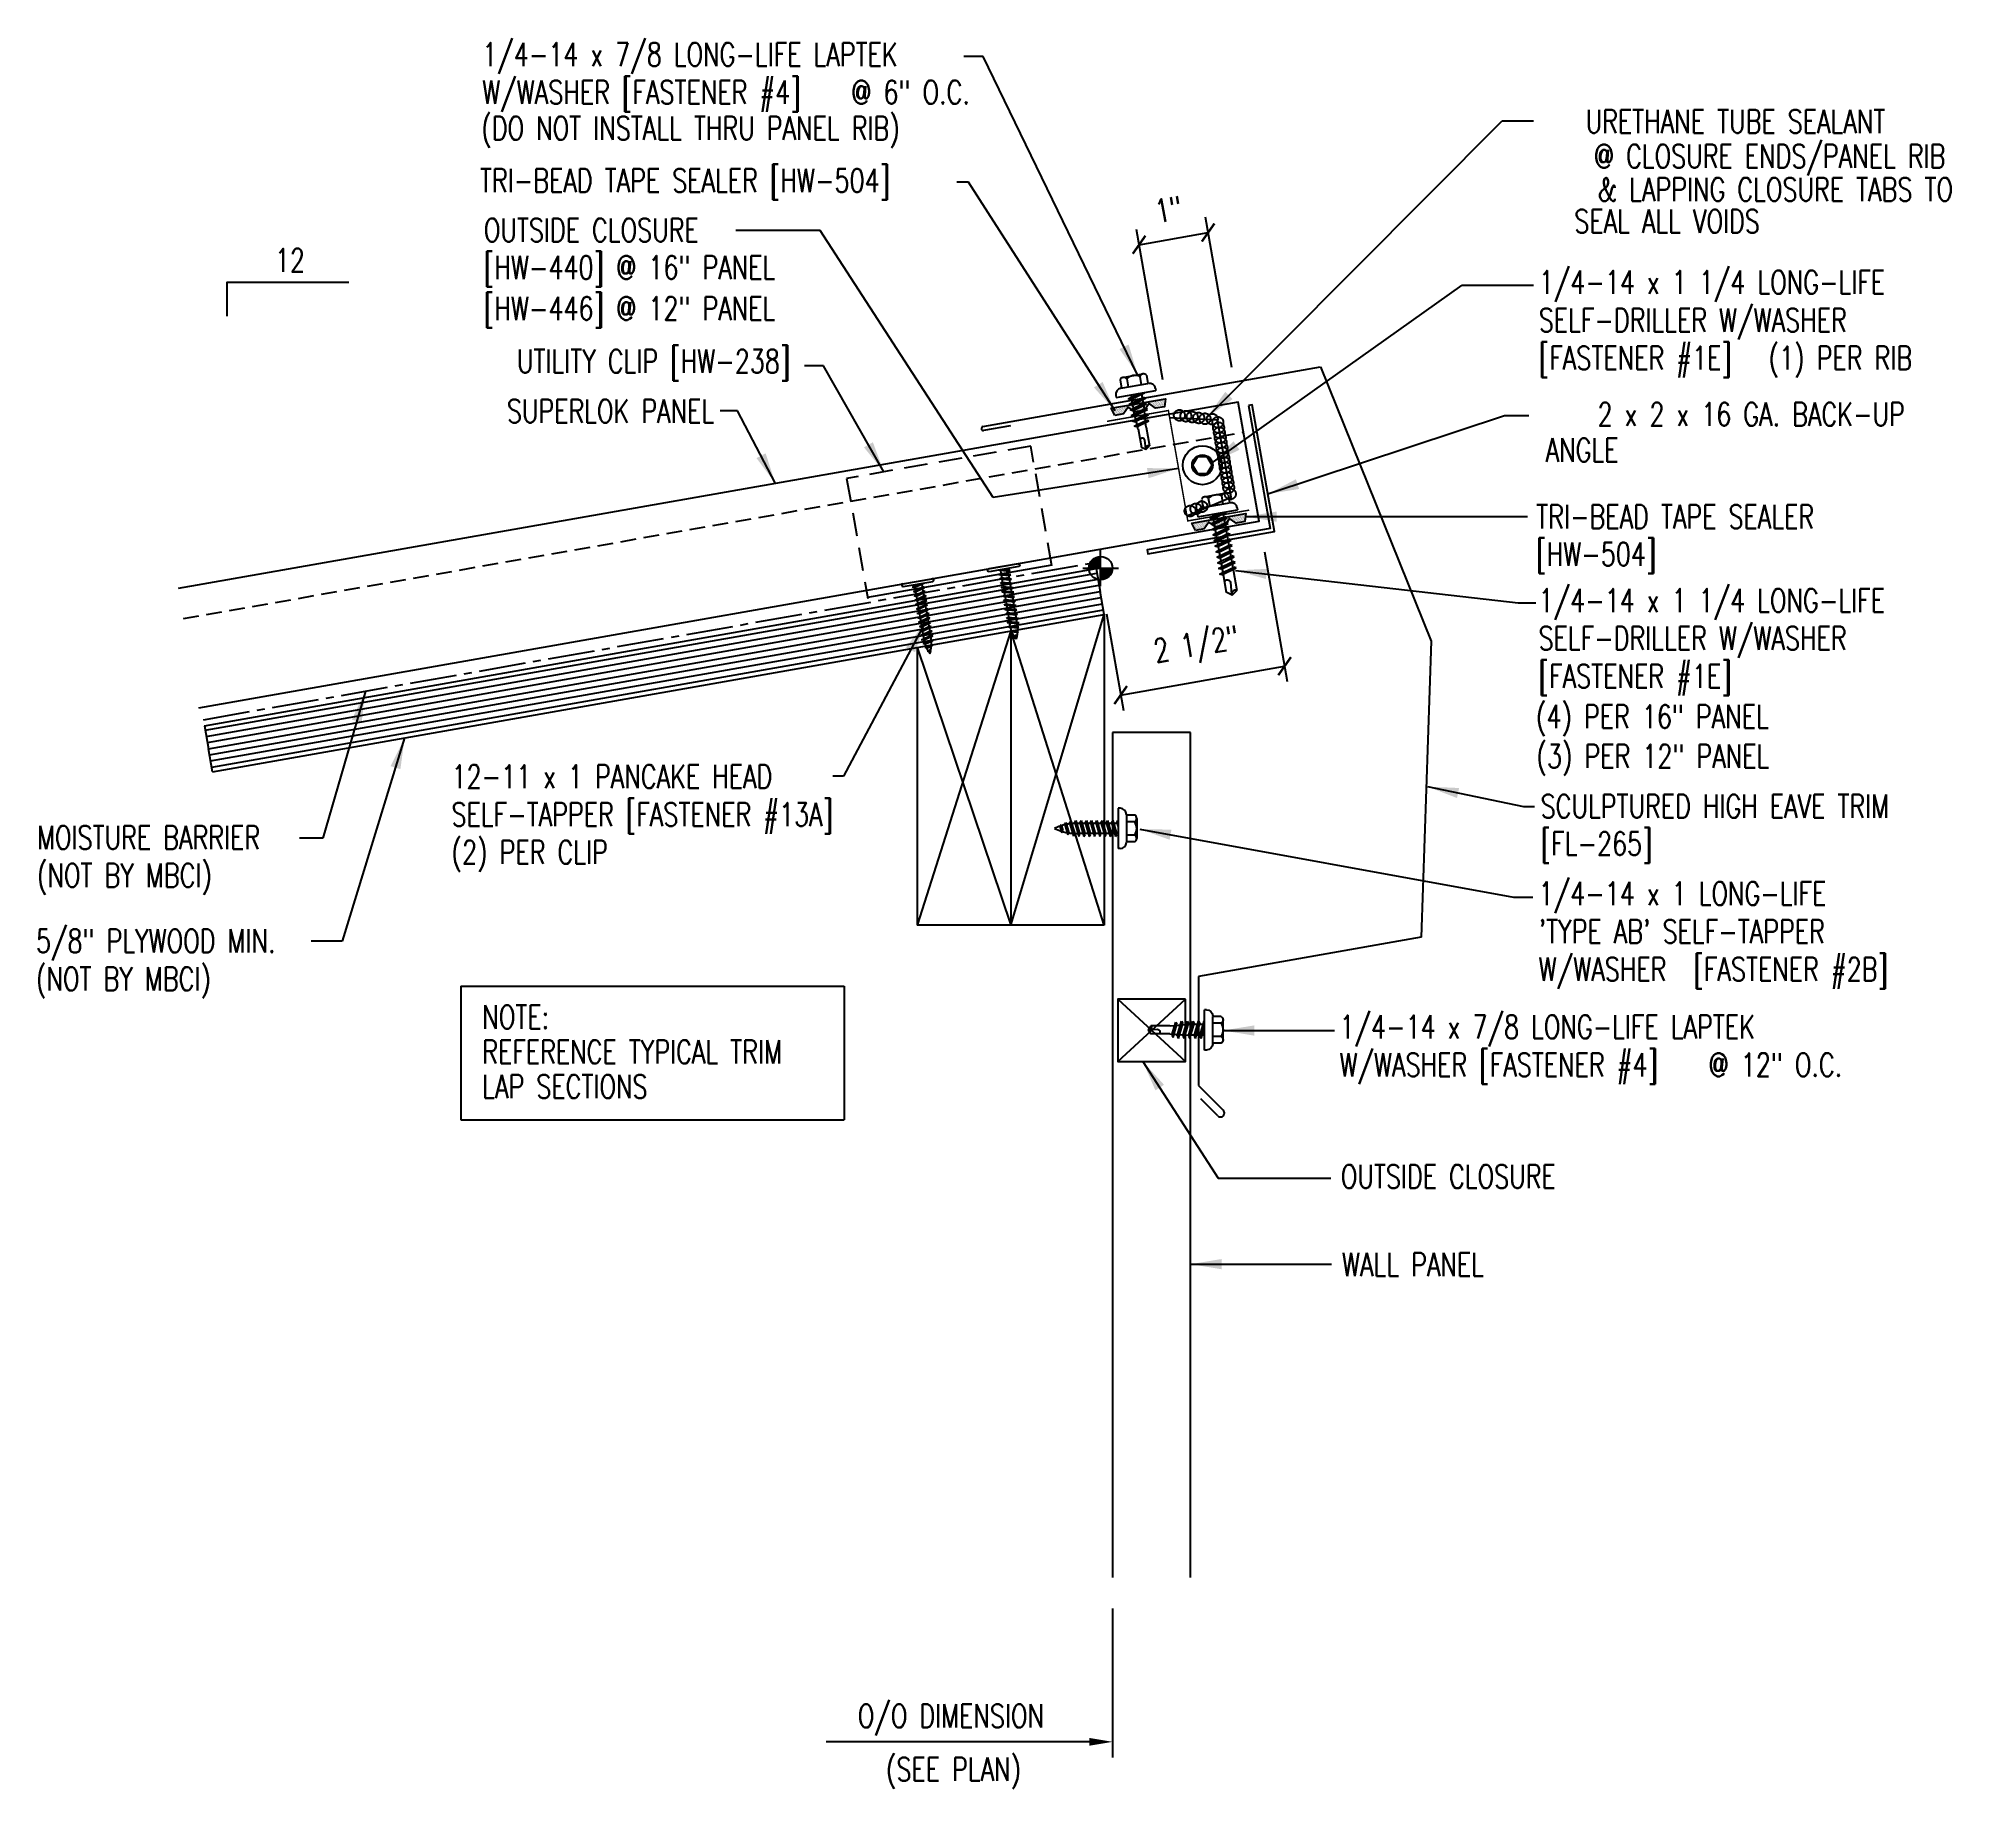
# Model space of a CAD drawing. Header units: inches. Extents: x 6.8 to 37.5, y 5.8 to 33.9.
import ezdxf
from ezdxf.enums import TextEntityAlignment as Align

# ---------------------------------------------------------------- set-up
doc = ezdxf.new("R2010")
doc.units = ezdxf.units.IN
doc.header["$MEASUREMENT"] = 0
doc.linetypes.add('CENTER2', pattern=[1.125, 0.75, -0.125, 0.125, -0.125])
doc.linetypes.add('HIDDEN2', pattern=[0.1875, 0.125, -0.0625])
for name, color, linetype in [('BARRIER', 253, 'CENTER2'), ('clip', 5, 'Continuous'), ('CLO', 3, 'Continuous'), ('DIM', 2, 'Continuous'), ('FASTENER', 9, 'Continuous'), ('MARK', 1, 'Continuous'), ('PANEL', 11, 'Continuous'), ('SEALANT', 253, 'CENTER2'), ('SECTION', 11, 'Continuous'), ('STLA', 10, 'Continuous'), ('TAPE', 8, 'Continuous'), ('TEXT', 2, 'Continuous'), ('TRIM', 6, 'Continuous'), ('WOOD', 3, 'Continuous')]:
    doc.layers.add(name, color=color, linetype=linetype)
doc.styles.add('TEXT', font='SIMPLEX', dxfattribs={"width": 0.75, "height": 6})
doc.styles.add('TEXT1', font='ROMANS.shx', dxfattribs={"width": 0.75, "height": 0.375})
doc.dimstyles.new('DETAIL', dxfattribs={"dimscale": 4, "dimtxt": 0.375, "dimasz": 0.0625, "dimexe": 0.0625, "dimexo": 0.125, "dimgap": 0.0625, "dimtad": 1, "dimdec": 4, "dimzin": 3, "dimdsep": 46, "dimlunit": 4, "dimtxsty": 'TEXT1', "dimblk": 'ARCHTICK', "dimcen": 0.0625, "dimclrd": 7, "dimclre": 7, "dimclrt": 2, "dimadec": 0, "dimazin": 0, "dimtfac": 0.59375, "dimtdec": 4, "dimtmove": 0, "dimatfit": 3, "dimfxl": 0, "dimfrac": 2, "dimtolj": 1, "dimtzin": 3, "dimarcsym": 0})
doc.dimstyles.new('DETAIL$7', dxfattribs={"dimscale": 4, "dimtxt": 6, "dimasz": 0.125, "dimexe": 0.0625, "dimexo": 0.125, "dimgap": 0.0625, "dimtad": 1, "dimdec": 5, "dimzin": 3, "dimdsep": 46, "dimlunit": 4, "dimtxsty": 'TEXT', "dimblk": 'ARCHTICK', "dimcen": 0.0625, "dimclrd": 7, "dimclre": 7, "dimclrt": 2, "dimadec": 0, "dimazin": 0, "dimtfac": 0.666667, "dimtdec": 5, "dimtmove": 0, "dimatfit": 3, "dimfxl": 0, "dimfrac": 2, "dimtolj": 1, "dimtzin": 3, "dimarcsym": 0})

msp = doc.modelspace()

# ---------------------------------------------------------------- texts
at = {"layer": 'TEXT', "style": 'TEXT1', "width": 0.75}
for s, p in [('(DO NOT INSTALL THRU PANEL RIB)', (13.9348, 32.24358)), ('TRI-BEAD TAPE SEALER [HW-504]', (13.91283, 31.40567)), ('OUTSIDE CLOSURE', (13.97554, 30.61024)), ('[HW-440] @ 16" PANEL', (13.97554, 30.01024)), ('[HW-446] @ 12" PANEL', (13.97554, 29.3532)), ('(4) PER 16" PANEL', (30.85681, 22.80422)), ('(3) PER 12" PANEL', (30.86484, 22.16951)), ('SCULPTURED HIGH EAVE TRIM', (30.93258, 21.36584)), ('MOISTURE BARRIER', (6.80522, 20.86461)), ('[FL-265]', (30.93258, 20.76584)), ('(NOT BY MBCI)', (6.80522, 20.25747)), ('5/8" PLYWOOD MIN.', (6.78909, 19.20439)), ('(NOT BY MBCI)', (6.78909, 18.59725)), ('OUTSIDE CLOSURE', (27.72673, 15.42626)), ('WALL PANEL', (27.74513, 14.01209)), ('O/O DIMENSION', (19.9747, 6.77165)), ('(SEE PLAN)', (20.42709, 5.91561))]:
    msp.add_text(s, height=0.375, dxfattribs=at).set_placement(p)
for s, p in [('URETHANE TUBE SEALANT', (36.46358, 32.35278)), ('@ CLOSURE ENDS/PANEL RIB', (37.42656, 31.79656)), ('& LAPPING CLOSURE TABS TO', (37.54836, 31.26224)), ('SEAL ALL VOIDS', (34.45023, 30.7504)), ('UTILITY CLIP [HW-238]', (18.89377, 28.50436)), ('SUPERLOK PANEL', (17.67193, 27.70635)), ('2 x 2 x 16 GA. BACK-UP', (36.77546, 27.65443)), ('ANGLE', (32.18166, 27.0813))]:
    msp.add_text(s, height=0.375, dxfattribs=at).set_placement(p, align=Align.RIGHT)

# ---------------------------------------------------------------- blocks, each defined once
blk = doc.blocks.new('MB_DW4')
at = {"layer": 'FASTENER'}
for p, q in [((-0.163, 0.337), (0.159, 0.337)), ((-0.326, 0.071), (-0.326, 0.037)), ((-0.326, 0.037), (0.322, 0.037)), ((-0.226, 0.171), (0.214, 0.171)), ((-0.217, 0.305), (-0.217, 0.171)), ((-0.141, -0.014), (0.037, 0.037)), ((-0.108, 0.305), (-0.108, 0.171)), ((-0.105, -0.034), (0.137, 0.035)), ((-0.088, 0.037), (-0.088, 0.001)), ((-0.088, 0.037), (0.085, 0.037)), ((0.085, 0.037), (0.134, 0.037)), ((0.085, 0.02), (0.085, -0.041)), ((0.105, 0.305), (0.105, 0.171)), ((0.137, 0.035), (0.134, 0.037)), ((0.214, 0.305), (0.214, 0.171)), ((0.322, 0.071), (0.322, 0.037)), ((-0.105, -0.034), (-0.141, -0.014)), ((-0.141, -0.105), (0.102, -0.036)), ((-0.105, -0.125), (-0.141, -0.105)), ((-0.141, -0.196), (0.102, -0.127)), ((-0.105, -0.216), (-0.141, -0.196)), ((-0.141, -0.287), (0.102, -0.217)), ((-0.105, -0.307), (-0.141, -0.287)), ((-0.105, -0.125), (0.137, -0.056)), ((-0.105, -0.216), (0.137, -0.147)), ((-0.105, -0.307), (0.137, -0.238)), ((-0.088, -0.029), (-0.088, -0.09)), ((-0.088, -0.12), (-0.088, -0.181)), ((-0.084, -0.27), (-0.088, -0.211)), ((-0.078, -0.36), (-0.082, -0.3)), ((0.077, -0.315), (0.082, -0.253)), ((0.084, -0.223), (0.085, -0.211)), ((0.085, -0.071), (0.085, -0.131)), ((0.085, -0.162), (0.085, -0.211)), ((0.137, -0.056), (0.102, -0.036)), ((0.137, -0.147), (0.102, -0.127)), ((0.137, -0.238), (0.102, -0.217)), ((-0.141, -0.378), (0.102, -0.308)), ((-0.105, -0.398), (-0.141, -0.378)), ((-0.122, -0.463), (0.089, -0.403)), ((-0.086, -0.483), (-0.122, -0.463)), ((-0.105, -0.398), (0.137, -0.328)), ((-0.086, -0.483), (0.124, -0.423)), ((-0.071, -0.449), (-0.075, -0.389)), ((-0.066, -0.516), (-0.069, -0.478)), ((-0.066, -0.516), (-0.066, -0.82)), ((0.063, -0.515), (0.068, -0.439)), ((0.063, -0.516), (0.063, -0.82)), ((0.071, -0.408), (0.075, -0.346)), ((0.124, -0.423), (0.089, -0.403)), ((0.137, -0.328), (0.102, -0.308)), ((-0.002, -0.866), (-0.066, -0.82)), ((-0.003, -0.854), (0.009, -0.714)), ((-0.002, -0.866), (0.063, -0.82))]:
    blk.add_line(p, q, dxfattribs=at)
for centre, radius, start, end in [((-0.163, 0.274), 0.0628, 29.8754, 150.1246), ((-0.002, 0.141), 0.196, 56.9974, 123.0026), ((0.159, 0.274), 0.0628, 29.8754, 150.1246), ((-0.226, 0.071), 0.1, 90, 180), ((0.222, 0.071), 0.1, 0, 90), ((0.073, -0.516), 0.01, 175.9484, 180), ((-0.036, -0.723), 0.0461, 11.1445, 130.906), ((0.039, -0.855), 0.0422, 55.4585, 194.8454)]:
    blk.add_arc(centre, radius, start, end, dxfattribs=at)
blk = doc.blocks.new('*X2')
at = {"color": 0}
for p, q in [((-0.434, 0.135), (-0.434, 0.135)), ((-0.434, 0.123), (-0.434, 0.123)), ((-0.422, 0.141), (-0.422, 0.141)), ((-0.422, 0.129), (-0.422, 0.129)), ((-0.422, 0.117), (-0.422, 0.117)), ((-0.422, 0.105), (-0.422, 0.105)), ((-0.422, 0.094), (-0.422, 0.094)), ((-0.422, 0.082), (-0.422, 0.082)), ((-0.41, 0.135), (-0.41, 0.135)), ((-0.41, 0.123), (-0.41, 0.123)), ((-0.41, 0.111), (-0.41, 0.111)), ((-0.41, 0.1), (-0.41, 0.1)), ((-0.41, 0.088), (-0.41, 0.088)), ((-0.41, 0.076), (-0.41, 0.076)), ((-0.41, 0.064), (-0.41, 0.064)), ((-0.41, 0.053), (-0.41, 0.053)), ((-0.41, 0.041), (-0.41, 0.041)), ((-0.398, 0.141), (-0.398, 0.141)), ((-0.398, 0.129), (-0.398, 0.129)), ((-0.398, 0.117), (-0.398, 0.117)), ((-0.398, 0.105), (-0.398, 0.105)), ((-0.398, 0.094), (-0.398, 0.094)), ((-0.398, 0.082), (-0.398, 0.082)), ((-0.398, 0.07), (-0.398, 0.07)), ((-0.398, 0.059), (-0.398, 0.059)), ((-0.398, 0.047), (-0.398, 0.047)), ((-0.398, 0.035), (-0.398, 0.035)), ((-0.398, 0.023), (-0.398, 0.023)), ((-0.387, 0.135), (-0.387, 0.135)), ((-0.387, 0.123), (-0.387, 0.123)), ((-0.387, 0.111), (-0.387, 0.111)), ((-0.387, 0.1), (-0.387, 0.1)), ((-0.387, 0.088), (-0.387, 0.088)), ((-0.387, 0.076), (-0.387, 0.076)), ((-0.387, 0.064), (-0.387, 0.064)), ((-0.387, 0.053), (-0.387, 0.053)), ((-0.387, 0.041), (-0.387, 0.041)), ((-0.387, 0.029), (-0.387, 0.029)), ((-0.375, 0.141), (-0.375, 0.141)), ((-0.375, 0.129), (-0.375, 0.129)), ((-0.375, 0.117), (-0.375, 0.117)), ((-0.375, 0.105), (-0.375, 0.105)), ((-0.375, 0.094), (-0.375, 0.094)), ((-0.375, 0.082), (-0.375, 0.082)), ((-0.375, 0.07), (-0.375, 0.07)), ((-0.375, 0.059), (-0.375, 0.059)), ((-0.375, 0.047), (-0.375, 0.047)), ((-0.375, 0.035), (-0.375, 0.035)), ((-0.375, 0.023), (-0.375, 0.023)), ((-0.363, 0.135), (-0.363, 0.135)), ((-0.363, 0.123), (-0.363, 0.123)), ((-0.363, 0.111), (-0.363, 0.111)), ((-0.363, 0.1), (-0.363, 0.1)), ((-0.363, 0.088), (-0.363, 0.088)), ((-0.363, 0.076), (-0.363, 0.076)), ((-0.363, 0.064), (-0.363, 0.064)), ((-0.363, 0.053), (-0.363, 0.053)), ((-0.363, 0.041), (-0.363, 0.041)), ((-0.363, 0.029), (-0.363, 0.029)), ((-0.352, 0.141), (-0.352, 0.141)), ((-0.352, 0.129), (-0.352, 0.129)), ((-0.352, 0.117), (-0.352, 0.117)), ((-0.352, 0.105), (-0.352, 0.105)), ((-0.352, 0.094), (-0.352, 0.094)), ((-0.352, 0.082), (-0.352, 0.082)), ((-0.352, 0.07), (-0.352, 0.07)), ((-0.352, 0.059), (-0.352, 0.059)), ((-0.352, 0.047), (-0.352, 0.047)), ((-0.352, 0.035), (-0.352, 0.035)), ((-0.352, 0.023), (-0.352, 0.023)), ((-0.34, 0.135), (-0.34, 0.135)), ((-0.34, 0.123), (-0.34, 0.123)), ((-0.34, 0.111), (-0.34, 0.111)), ((-0.34, 0.1), (-0.34, 0.1)), ((-0.34, 0.088), (-0.34, 0.088)), ((-0.34, 0.076), (-0.34, 0.076)), ((-0.34, 0.064), (-0.34, 0.064)), ((-0.34, 0.053), (-0.34, 0.053)), ((-0.34, 0.041), (-0.34, 0.041)), ((-0.34, 0.029), (-0.34, 0.029)), ((-0.328, 0.141), (-0.328, 0.141)), ((-0.328, 0.129), (-0.328, 0.129)), ((-0.328, 0.117), (-0.328, 0.117)), ((-0.328, 0.105), (-0.328, 0.105)), ((-0.328, 0.094), (-0.328, 0.094)), ((-0.328, 0.082), (-0.328, 0.082)), ((-0.328, 0.07), (-0.328, 0.07)), ((-0.328, 0.059), (-0.328, 0.059)), ((-0.328, 0.047), (-0.328, 0.047)), ((-0.328, 0.035), (-0.328, 0.035)), ((-0.328, 0.023), (-0.328, 0.023)), ((-0.316, 0.135), (-0.316, 0.135)), ((-0.316, 0.123), (-0.316, 0.123)), ((-0.316, 0.111), (-0.316, 0.111)), ((-0.316, 0.1), (-0.316, 0.1)), ((-0.316, 0.088), (-0.316, 0.088)), ((-0.316, 0.076), (-0.316, 0.076)), ((-0.316, 0.064), (-0.316, 0.064)), ((-0.316, 0.053), (-0.316, 0.053)), ((-0.316, 0.041), (-0.316, 0.041)), ((-0.316, 0.029), (-0.316, 0.029)), ((-0.305, 0.141), (-0.305, 0.141)), ((-0.305, 0.129), (-0.305, 0.129)), ((-0.305, 0.117), (-0.305, 0.117)), ((-0.305, 0.105), (-0.305, 0.105)), ((-0.305, 0.094), (-0.305, 0.094)), ((-0.305, 0.082), (-0.305, 0.082)), ((-0.305, 0.07), (-0.305, 0.07)), ((-0.305, 0.059), (-0.305, 0.059)), ((-0.305, 0.047), (-0.305, 0.047)), ((-0.305, 0.035), (-0.305, 0.035)), ((-0.305, 0.023), (-0.305, 0.023)), ((-0.293, 0.135), (-0.293, 0.135)), ((-0.293, 0.123), (-0.293, 0.123)), ((-0.293, 0.111), (-0.293, 0.111)), ((-0.293, 0.1), (-0.293, 0.1)), ((-0.293, 0.088), (-0.293, 0.088)), ((-0.293, 0.076), (-0.293, 0.076)), ((-0.293, 0.064), (-0.293, 0.064)), ((-0.293, 0.053), (-0.293, 0.053)), ((-0.293, 0.041), (-0.293, 0.041)), ((-0.293, 0.029), (-0.293, 0.029)), ((-0.281, 0.141), (-0.281, 0.141)), ((-0.281, 0.129), (-0.281, 0.129)), ((-0.281, 0.117), (-0.281, 0.117)), ((-0.281, 0.105), (-0.281, 0.105)), ((-0.281, 0.094), (-0.281, 0.094)), ((-0.281, 0.082), (-0.281, 0.082)), ((-0.281, 0.07), (-0.281, 0.07)), ((-0.281, 0.059), (-0.281, 0.059)), ((-0.281, 0.047), (-0.281, 0.047)), ((-0.281, 0.035), (-0.281, 0.035)), ((-0.281, 0.023), (-0.281, 0.023)), ((-0.27, 0.135), (-0.27, 0.135)), ((-0.27, 0.123), (-0.27, 0.123)), ((-0.27, 0.111), (-0.27, 0.111)), ((-0.27, 0.1), (-0.27, 0.1)), ((-0.27, 0.088), (-0.27, 0.088)), ((-0.27, 0.076), (-0.27, 0.076)), ((-0.27, 0.064), (-0.27, 0.064)), ((-0.27, 0.053), (-0.27, 0.053)), ((-0.27, 0.041), (-0.27, 0.041)), ((-0.27, 0.029), (-0.27, 0.029)), ((-0.258, 0.141), (-0.258, 0.141)), ((-0.258, 0.129), (-0.258, 0.129)), ((-0.258, 0.117), (-0.258, 0.117)), ((-0.258, 0.105), (-0.258, 0.105)), ((-0.258, 0.094), (-0.258, 0.094)), ((-0.258, 0.082), (-0.258, 0.082)), ((-0.258, 0.07), (-0.258, 0.07)), ((-0.258, 0.059), (-0.258, 0.059)), ((-0.258, 0.047), (-0.258, 0.047)), ((-0.258, 0.035), (-0.258, 0.035)), ((-0.258, 0.023), (-0.258, 0.023)), ((-0.246, 0.135), (-0.246, 0.135)), ((-0.246, 0.123), (-0.246, 0.123)), ((-0.246, 0.111), (-0.246, 0.111)), ((-0.246, 0.1), (-0.246, 0.1)), ((-0.246, 0.088), (-0.246, 0.088)), ((-0.246, 0.076), (-0.246, 0.076)), ((-0.246, 0.064), (-0.246, 0.064)), ((-0.246, 0.053), (-0.246, 0.053)), ((-0.246, 0.041), (-0.246, 0.041)), ((-0.234, 0.141), (-0.234, 0.141)), ((-0.234, 0.129), (-0.234, 0.129)), ((-0.234, 0.117), (-0.234, 0.117)), ((-0.234, 0.105), (-0.234, 0.105)), ((-0.234, 0.094), (-0.234, 0.094)), ((-0.234, 0.082), (-0.234, 0.082)), ((-0.234, 0.07), (-0.234, 0.07)), ((-0.234, 0.059), (-0.234, 0.059)), ((-0.234, 0.047), (-0.234, 0.047)), ((-0.223, 0.135), (-0.223, 0.135)), ((-0.223, 0.123), (-0.223, 0.123)), ((-0.223, 0.111), (-0.223, 0.111)), ((-0.223, 0.1), (-0.223, 0.1)), ((-0.223, 0.088), (-0.223, 0.088)), ((-0.223, 0.076), (-0.223, 0.076)), ((-0.223, 0.064), (-0.223, 0.064)), ((-0.211, 0.141), (-0.211, 0.141)), ((-0.211, 0.129), (-0.211, 0.129)), ((-0.211, 0.117), (-0.211, 0.117)), ((-0.211, 0.105), (-0.211, 0.105)), ((-0.211, 0.094), (-0.211, 0.094)), ((-0.211, 0.082), (-0.211, 0.082)), ((-0.211, 0.07), (-0.211, 0.07)), ((-0.199, 0.135), (-0.199, 0.135)), ((-0.199, 0.123), (-0.199, 0.123)), ((-0.199, 0.111), (-0.199, 0.111)), ((-0.199, 0.1), (-0.199, 0.1)), ((-0.199, 0.088), (-0.199, 0.088)), ((-0.188, 0.141), (-0.188, 0.141)), ((-0.188, 0.129), (-0.188, 0.129)), ((-0.188, 0.117), (-0.188, 0.117)), ((-0.188, 0.105), (-0.188, 0.105)), ((-0.188, 0.094), (-0.188, 0.094)), ((-0.176, 0.135), (-0.176, 0.135)), ((-0.176, 0.123), (-0.176, 0.123)), ((-0.176, 0.111), (-0.176, 0.111)), ((-0.164, 0.141), (-0.164, 0.141)), ((-0.164, 0.129), (-0.164, 0.129)), ((-0.164, 0.117), (-0.164, 0.117)), ((-0.164, 0.105), (-0.164, 0.105)), ((-0.152, 0.135), (-0.152, 0.135)), ((-0.152, 0.123), (-0.152, 0.123)), ((-0.152, 0.111), (-0.152, 0.111)), ((-0.152, 0.1), (-0.152, 0.1)), ((-0.141, 0.141), (-0.141, 0.141)), ((-0.141, 0.129), (-0.141, 0.129)), ((-0.141, 0.117), (-0.141, 0.117)), ((-0.141, 0.105), (-0.141, 0.105)), ((-0.141, 0.094), (-0.141, 0.094)), ((-0.141, 0.082), (-0.141, 0.082)), ((-0.129, 0.135), (-0.129, 0.135)), ((-0.129, 0.123), (-0.129, 0.123)), ((-0.129, 0.111), (-0.129, 0.111)), ((-0.129, 0.1), (-0.129, 0.1)), ((-0.129, 0.088), (-0.129, 0.088)), ((-0.129, 0.076), (-0.129, 0.076)), ((-0.117, 0.141), (-0.117, 0.141)), ((-0.117, 0.129), (-0.117, 0.129)), ((-0.117, 0.117), (-0.117, 0.117)), ((-0.117, 0.105), (-0.117, 0.105)), ((-0.117, 0.094), (-0.117, 0.094)), ((-0.117, 0.082), (-0.117, 0.082)), ((-0.117, 0.07), (-0.117, 0.07)), ((-0.117, 0.059), (-0.117, 0.059)), ((-0.105, 0.135), (-0.105, 0.135)), ((-0.105, 0.123), (-0.105, 0.123)), ((-0.105, 0.111), (-0.105, 0.111)), ((-0.105, 0.1), (-0.105, 0.1)), ((-0.105, 0.088), (-0.105, 0.088)), ((-0.105, 0.076), (-0.105, 0.076)), ((-0.105, 0.064), (-0.105, 0.064)), ((-0.105, 0.053), (-0.105, 0.053)), ((-0.094, 0.141), (-0.094, 0.141)), ((-0.094, 0.129), (-0.094, 0.129)), ((-0.094, 0.117), (-0.094, 0.117)), ((-0.094, 0.105), (-0.094, 0.105)), ((-0.094, 0.094), (-0.094, 0.094)), ((-0.094, 0.082), (-0.094, 0.082)), ((-0.094, 0.07), (-0.094, 0.07)), ((-0.094, 0.059), (-0.094, 0.059)), ((-0.094, 0.047), (-0.094, 0.047)), ((-0.094, 0.035), (-0.094, 0.035)), ((-0.082, 0.135), (-0.082, 0.135)), ((-0.082, 0.123), (-0.082, 0.123)), ((-0.082, 0.111), (-0.082, 0.111)), ((-0.082, 0.1), (-0.082, 0.1)), ((-0.082, 0.088), (-0.082, 0.088)), ((-0.082, 0.076), (-0.082, 0.076)), ((-0.082, 0.064), (-0.082, 0.064)), ((-0.082, 0.053), (-0.082, 0.053)), ((-0.082, 0.041), (-0.082, 0.041)), ((-0.082, 0.029), (-0.082, 0.029)), ((-0.07, 0.141), (-0.07, 0.141)), ((-0.07, 0.129), (-0.07, 0.129)), ((-0.07, 0.117), (-0.07, 0.117)), ((-0.07, 0.105), (-0.07, 0.105)), ((-0.07, 0.094), (-0.07, 0.094)), ((-0.07, 0.082), (-0.07, 0.082)), ((-0.07, 0.07), (-0.07, 0.07)), ((-0.07, 0.059), (-0.07, 0.059)), ((-0.07, 0.047), (-0.07, 0.047)), ((-0.07, 0.035), (-0.07, 0.035)), ((-0.07, 0.023), (-0.07, 0.023)), ((-0.059, 0.135), (-0.059, 0.135)), ((-0.059, 0.123), (-0.059, 0.123)), ((-0.059, 0.111), (-0.059, 0.111)), ((-0.059, 0.1), (-0.059, 0.1)), ((-0.059, 0.088), (-0.059, 0.088)), ((-0.059, 0.076), (-0.059, 0.076)), ((-0.059, 0.064), (-0.059, 0.064)), ((-0.059, 0.053), (-0.059, 0.053)), ((-0.059, 0.041), (-0.059, 0.041)), ((-0.059, 0.029), (-0.059, 0.029)), ((-0.047, 0.141), (-0.047, 0.141)), ((-0.047, 0.129), (-0.047, 0.129)), ((-0.047, 0.117), (-0.047, 0.117)), ((-0.047, 0.105), (-0.047, 0.105)), ((-0.047, 0.094), (-0.047, 0.094)), ((-0.047, 0.082), (-0.047, 0.082)), ((-0.047, 0.07), (-0.047, 0.07)), ((-0.047, 0.059), (-0.047, 0.059)), ((-0.047, 0.047), (-0.047, 0.047)), ((-0.047, 0.035), (-0.047, 0.035)), ((-0.047, 0.023), (-0.047, 0.023)), ((-0.035, 0.135), (-0.035, 0.135)), ((-0.035, 0.123), (-0.035, 0.123)), ((-0.035, 0.111), (-0.035, 0.111)), ((-0.035, 0.1), (-0.035, 0.1)), ((-0.035, 0.088), (-0.035, 0.088)), ((-0.035, 0.076), (-0.035, 0.076)), ((-0.035, 0.064), (-0.035, 0.064)), ((-0.035, 0.053), (-0.035, 0.053)), ((-0.035, 0.041), (-0.035, 0.041)), ((-0.035, 0.029), (-0.035, 0.029)), ((-0.023, 0.141), (-0.023, 0.141)), ((-0.023, 0.129), (-0.023, 0.129)), ((-0.023, 0.117), (-0.023, 0.117)), ((-0.023, 0.105), (-0.023, 0.105)), ((-0.023, 0.094), (-0.023, 0.094)), ((-0.023, 0.082), (-0.023, 0.082)), ((-0.023, 0.07), (-0.023, 0.07)), ((-0.023, 0.059), (-0.023, 0.059)), ((-0.023, 0.047), (-0.023, 0.047)), ((-0.023, 0.035), (-0.023, 0.035)), ((-0.023, 0.023), (-0.023, 0.023)), ((-0.012, 0.135), (-0.012, 0.135)), ((-0.012, 0.123), (-0.012, 0.123)), ((-0.012, 0.111), (-0.012, 0.111)), ((-0.012, 0.1), (-0.012, 0.1)), ((-0.012, 0.088), (-0.012, 0.088)), ((-0.012, 0.076), (-0.012, 0.076)), ((-0.012, 0.064), (-0.012, 0.064)), ((-0.012, 0.053), (-0.012, 0.053)), ((-0.012, 0.041), (-0.012, 0.041)), ((-0.012, 0.029), (-0.012, 0.029)), ((0, 0.141), (0, 0.141)), ((0, 0.129), (0, 0.129)), ((0, 0.117), (0, 0.117)), ((0, 0.105), (0, 0.105)), ((0, 0.094), (0, 0.094)), ((0, 0.082), (0, 0.082)), ((0, 0.07), (0, 0.07)), ((0, 0.059), (0, 0.059)), ((0, 0.047), (0, 0.047)), ((0, 0.035), (0, 0.035)), ((0, 0.023), (0, 0.023)), ((0.012, 0.135), (0.012, 0.135)), ((0.012, 0.123), (0.012, 0.123)), ((0.012, 0.111), (0.012, 0.111)), ((0.012, 0.1), (0.012, 0.1)), ((0.012, 0.088), (0.012, 0.088)), ((0.012, 0.076), (0.012, 0.076)), ((0.012, 0.064), (0.012, 0.064)), ((0.012, 0.053), (0.012, 0.053)), ((0.012, 0.041), (0.012, 0.041)), ((0.012, 0.029), (0.012, 0.029)), ((0.023, 0.141), (0.023, 0.141)), ((0.023, 0.129), (0.023, 0.129)), ((0.023, 0.117), (0.023, 0.117)), ((0.023, 0.105), (0.023, 0.105)), ((0.023, 0.094), (0.023, 0.094)), ((0.023, 0.082), (0.023, 0.082)), ((0.023, 0.07), (0.023, 0.07)), ((0.023, 0.059), (0.023, 0.059)), ((0.023, 0.047), (0.023, 0.047)), ((0.023, 0.035), (0.023, 0.035)), ((0.023, 0.023), (0.023, 0.023)), ((0.035, 0.135), (0.035, 0.135)), ((0.035, 0.123), (0.035, 0.123)), ((0.035, 0.111), (0.035, 0.111)), ((0.035, 0.1), (0.035, 0.1)), ((0.035, 0.088), (0.035, 0.088)), ((0.035, 0.076), (0.035, 0.076)), ((0.035, 0.064), (0.035, 0.064)), ((0.035, 0.053), (0.035, 0.053)), ((0.035, 0.041), (0.035, 0.041)), ((0.035, 0.029), (0.035, 0.029)), ((0.047, 0.141), (0.047, 0.141)), ((0.047, 0.129), (0.047, 0.129)), ((0.047, 0.117), (0.047, 0.117)), ((0.047, 0.105), (0.047, 0.105)), ((0.047, 0.094), (0.047, 0.094)), ((0.047, 0.082), (0.047, 0.082)), ((0.047, 0.07), (0.047, 0.07)), ((0.047, 0.059), (0.047, 0.059)), ((0.047, 0.047), (0.047, 0.047)), ((0.047, 0.035), (0.047, 0.035)), ((0.047, 0.023), (0.047, 0.023)), ((0.059, 0.135), (0.059, 0.135)), ((0.059, 0.123), (0.059, 0.123)), ((0.059, 0.111), (0.059, 0.111)), ((0.059, 0.1), (0.059, 0.1)), ((0.059, 0.088), (0.059, 0.088)), ((0.059, 0.076), (0.059, 0.076)), ((0.059, 0.064), (0.059, 0.064)), ((0.059, 0.053), (0.059, 0.053)), ((0.059, 0.041), (0.059, 0.041)), ((0.059, 0.029), (0.059, 0.029)), ((0.07, 0.141), (0.07, 0.141)), ((0.07, 0.129), (0.07, 0.129)), ((0.07, 0.117), (0.07, 0.117)), ((0.07, 0.105), (0.07, 0.105)), ((0.07, 0.094), (0.07, 0.094)), ((0.07, 0.082), (0.07, 0.082)), ((0.07, 0.07), (0.07, 0.07)), ((0.07, 0.059), (0.07, 0.059)), ((0.07, 0.047), (0.07, 0.047)), ((0.07, 0.035), (0.07, 0.035)), ((0.07, 0.023), (0.07, 0.023)), ((0.082, 0.135), (0.082, 0.135)), ((0.082, 0.123), (0.082, 0.123)), ((0.082, 0.111), (0.082, 0.111)), ((0.082, 0.1), (0.082, 0.1)), ((0.082, 0.088), (0.082, 0.088)), ((0.082, 0.076), (0.082, 0.076)), ((0.082, 0.064), (0.082, 0.064)), ((0.082, 0.053), (0.082, 0.053)), ((0.082, 0.041), (0.082, 0.041)), ((0.082, 0.029), (0.082, 0.029)), ((0.094, 0.141), (0.094, 0.141)), ((0.094, 0.129), (0.094, 0.129)), ((0.094, 0.117), (0.094, 0.117)), ((0.094, 0.105), (0.094, 0.105)), ((0.094, 0.094), (0.094, 0.094)), ((0.094, 0.082), (0.094, 0.082)), ((0.094, 0.07), (0.094, 0.07)), ((0.094, 0.059), (0.094, 0.059)), ((0.094, 0.047), (0.094, 0.047)), ((0.094, 0.035), (0.094, 0.035)), ((0.105, 0.135), (0.105, 0.135)), ((0.105, 0.123), (0.105, 0.123)), ((0.105, 0.111), (0.105, 0.111)), ((0.105, 0.1), (0.105, 0.1)), ((0.105, 0.088), (0.105, 0.088)), ((0.105, 0.076), (0.105, 0.076)), ((0.105, 0.064), (0.105, 0.064)), ((0.105, 0.053), (0.105, 0.053)), ((0.117, 0.141), (0.117, 0.141)), ((0.117, 0.129), (0.117, 0.129)), ((0.117, 0.117), (0.117, 0.117)), ((0.117, 0.105), (0.117, 0.105)), ((0.117, 0.094), (0.117, 0.094)), ((0.117, 0.082), (0.117, 0.082)), ((0.117, 0.07), (0.117, 0.07)), ((0.117, 0.059), (0.117, 0.059)), ((0.129, 0.135), (0.129, 0.135)), ((0.129, 0.123), (0.129, 0.123)), ((0.129, 0.111), (0.129, 0.111)), ((0.129, 0.1), (0.129, 0.1)), ((0.129, 0.088), (0.129, 0.088)), ((0.129, 0.076), (0.129, 0.076)), ((0.141, 0.141), (0.141, 0.141)), ((0.141, 0.129), (0.141, 0.129)), ((0.141, 0.117), (0.141, 0.117)), ((0.141, 0.105), (0.141, 0.105)), ((0.141, 0.094), (0.141, 0.094)), ((0.141, 0.082), (0.141, 0.082)), ((0.152, 0.135), (0.152, 0.135)), ((0.152, 0.123), (0.152, 0.123)), ((0.152, 0.111), (0.152, 0.111)), ((0.152, 0.1), (0.152, 0.1)), ((0.164, 0.141), (0.164, 0.141)), ((0.164, 0.129), (0.164, 0.129)), ((0.164, 0.117), (0.164, 0.117)), ((0.164, 0.105), (0.164, 0.105)), ((0.176, 0.135), (0.176, 0.135)), ((0.176, 0.123), (0.176, 0.123)), ((0.176, 0.111), (0.176, 0.111)), ((0.188, 0.141), (0.188, 0.141)), ((0.188, 0.129), (0.188, 0.129)), ((0.188, 0.117), (0.188, 0.117)), ((0.188, 0.105), (0.188, 0.105)), ((0.188, 0.094), (0.188, 0.094)), ((0.199, 0.135), (0.199, 0.135)), ((0.199, 0.123), (0.199, 0.123)), ((0.199, 0.111), (0.199, 0.111)), ((0.199, 0.1), (0.199, 0.1)), ((0.199, 0.088), (0.199, 0.088)), ((0.211, 0.141), (0.211, 0.141)), ((0.211, 0.129), (0.211, 0.129)), ((0.211, 0.117), (0.211, 0.117)), ((0.211, 0.105), (0.211, 0.105)), ((0.211, 0.094), (0.211, 0.094)), ((0.211, 0.082), (0.211, 0.082)), ((0.211, 0.07), (0.211, 0.07)), ((0.223, 0.135), (0.223, 0.135)), ((0.223, 0.123), (0.223, 0.123)), ((0.223, 0.111), (0.223, 0.111)), ((0.223, 0.1), (0.223, 0.1)), ((0.223, 0.088), (0.223, 0.088)), ((0.223, 0.076), (0.223, 0.076)), ((0.223, 0.064), (0.223, 0.064)), ((0.234, 0.141), (0.234, 0.141)), ((0.234, 0.129), (0.234, 0.129)), ((0.234, 0.117), (0.234, 0.117)), ((0.234, 0.105), (0.234, 0.105)), ((0.234, 0.094), (0.234, 0.094)), ((0.234, 0.082), (0.234, 0.082)), ((0.234, 0.07), (0.234, 0.07)), ((0.234, 0.059), (0.234, 0.059)), ((0.234, 0.047), (0.234, 0.047)), ((0.246, 0.135), (0.246, 0.135)), ((0.246, 0.123), (0.246, 0.123)), ((0.246, 0.111), (0.246, 0.111)), ((0.246, 0.1), (0.246, 0.1)), ((0.246, 0.088), (0.246, 0.088)), ((0.246, 0.076), (0.246, 0.076)), ((0.246, 0.064), (0.246, 0.064)), ((0.246, 0.053), (0.246, 0.053)), ((0.246, 0.041), (0.246, 0.041)), ((0.258, 0.141), (0.258, 0.141)), ((0.258, 0.129), (0.258, 0.129)), ((0.258, 0.117), (0.258, 0.117)), ((0.258, 0.105), (0.258, 0.105)), ((0.258, 0.094), (0.258, 0.094)), ((0.258, 0.082), (0.258, 0.082)), ((0.258, 0.07), (0.258, 0.07)), ((0.258, 0.059), (0.258, 0.059)), ((0.258, 0.047), (0.258, 0.047)), ((0.258, 0.035), (0.258, 0.035)), ((0.258, 0.023), (0.258, 0.023)), ((0.27, 0.135), (0.27, 0.135)), ((0.27, 0.123), (0.27, 0.123)), ((0.27, 0.111), (0.27, 0.111)), ((0.27, 0.1), (0.27, 0.1)), ((0.27, 0.088), (0.27, 0.088)), ((0.27, 0.076), (0.27, 0.076)), ((0.27, 0.064), (0.27, 0.064)), ((0.27, 0.053), (0.27, 0.053)), ((0.27, 0.041), (0.27, 0.041)), ((0.27, 0.029), (0.27, 0.029)), ((0.281, 0.141), (0.281, 0.141)), ((0.281, 0.129), (0.281, 0.129)), ((0.281, 0.117), (0.281, 0.117)), ((0.281, 0.105), (0.281, 0.105)), ((0.281, 0.094), (0.281, 0.094)), ((0.281, 0.082), (0.281, 0.082)), ((0.281, 0.07), (0.281, 0.07)), ((0.281, 0.059), (0.281, 0.059)), ((0.281, 0.047), (0.281, 0.047)), ((0.281, 0.035), (0.281, 0.035)), ((0.281, 0.023), (0.281, 0.023)), ((0.293, 0.135), (0.293, 0.135)), ((0.293, 0.123), (0.293, 0.123)), ((0.293, 0.111), (0.293, 0.111)), ((0.293, 0.1), (0.293, 0.1)), ((0.293, 0.088), (0.293, 0.088)), ((0.293, 0.076), (0.293, 0.076)), ((0.293, 0.064), (0.293, 0.064)), ((0.293, 0.053), (0.293, 0.053)), ((0.293, 0.041), (0.293, 0.041)), ((0.293, 0.029), (0.293, 0.029)), ((0.305, 0.141), (0.305, 0.141)), ((0.305, 0.129), (0.305, 0.129)), ((0.305, 0.117), (0.305, 0.117)), ((0.305, 0.105), (0.305, 0.105)), ((0.305, 0.094), (0.305, 0.094)), ((0.305, 0.082), (0.305, 0.082)), ((0.305, 0.07), (0.305, 0.07)), ((0.305, 0.059), (0.305, 0.059)), ((0.305, 0.047), (0.305, 0.047)), ((0.305, 0.035), (0.305, 0.035)), ((0.305, 0.023), (0.305, 0.023)), ((0.316, 0.135), (0.316, 0.135)), ((0.316, 0.123), (0.316, 0.123)), ((0.316, 0.111), (0.316, 0.111)), ((0.316, 0.1), (0.316, 0.1)), ((0.316, 0.088), (0.316, 0.088)), ((0.316, 0.076), (0.316, 0.076)), ((0.316, 0.064), (0.316, 0.064)), ((0.316, 0.053), (0.316, 0.053)), ((0.316, 0.041), (0.316, 0.041)), ((0.316, 0.029), (0.316, 0.029)), ((0.328, 0.141), (0.328, 0.141)), ((0.328, 0.129), (0.328, 0.129)), ((0.328, 0.117), (0.328, 0.117)), ((0.328, 0.105), (0.328, 0.105)), ((0.328, 0.094), (0.328, 0.094)), ((0.328, 0.082), (0.328, 0.082)), ((0.328, 0.07), (0.328, 0.07)), ((0.328, 0.059), (0.328, 0.059)), ((0.328, 0.047), (0.328, 0.047)), ((0.328, 0.035), (0.328, 0.035)), ((0.328, 0.023), (0.328, 0.023)), ((0.34, 0.135), (0.34, 0.135)), ((0.34, 0.123), (0.34, 0.123)), ((0.34, 0.111), (0.34, 0.111)), ((0.34, 0.1), (0.34, 0.1)), ((0.34, 0.088), (0.34, 0.088)), ((0.34, 0.076), (0.34, 0.076)), ((0.34, 0.064), (0.34, 0.064)), ((0.34, 0.053), (0.34, 0.053)), ((0.34, 0.041), (0.34, 0.041)), ((0.34, 0.029), (0.34, 0.029)), ((0.352, 0.141), (0.352, 0.141)), ((0.352, 0.129), (0.352, 0.129)), ((0.352, 0.117), (0.352, 0.117)), ((0.352, 0.105), (0.352, 0.105)), ((0.352, 0.094), (0.352, 0.094)), ((0.352, 0.082), (0.352, 0.082)), ((0.352, 0.07), (0.352, 0.07)), ((0.352, 0.059), (0.352, 0.059)), ((0.352, 0.047), (0.352, 0.047)), ((0.352, 0.035), (0.352, 0.035)), ((0.352, 0.023), (0.352, 0.023)), ((0.363, 0.135), (0.363, 0.135)), ((0.363, 0.123), (0.363, 0.123)), ((0.363, 0.111), (0.363, 0.111)), ((0.363, 0.1), (0.363, 0.1)), ((0.363, 0.088), (0.363, 0.088)), ((0.363, 0.076), (0.363, 0.076)), ((0.363, 0.064), (0.363, 0.064)), ((0.363, 0.053), (0.363, 0.053)), ((0.363, 0.041), (0.363, 0.041)), ((0.363, 0.029), (0.363, 0.029)), ((0.375, 0.141), (0.375, 0.141)), ((0.375, 0.129), (0.375, 0.129)), ((0.375, 0.117), (0.375, 0.117)), ((0.375, 0.105), (0.375, 0.105)), ((0.375, 0.094), (0.375, 0.094)), ((0.375, 0.082), (0.375, 0.082)), ((0.375, 0.07), (0.375, 0.07)), ((0.375, 0.059), (0.375, 0.059)), ((0.375, 0.047), (0.375, 0.047)), ((0.375, 0.035), (0.375, 0.035)), ((0.375, 0.023), (0.375, 0.023)), ((0.387, 0.135), (0.387, 0.135)), ((0.387, 0.123), (0.387, 0.123)), ((0.387, 0.111), (0.387, 0.111)), ((0.387, 0.1), (0.387, 0.1)), ((0.387, 0.088), (0.387, 0.088)), ((0.387, 0.076), (0.387, 0.076)), ((0.387, 0.064), (0.387, 0.064)), ((0.387, 0.053), (0.387, 0.053)), ((0.387, 0.041), (0.387, 0.041)), ((0.387, 0.029), (0.387, 0.029)), ((0.398, 0.141), (0.398, 0.141)), ((0.398, 0.129), (0.398, 0.129)), ((0.398, 0.117), (0.398, 0.117)), ((0.398, 0.105), (0.398, 0.105)), ((0.398, 0.094), (0.398, 0.094)), ((0.398, 0.082), (0.398, 0.082)), ((0.398, 0.07), (0.398, 0.07)), ((0.398, 0.059), (0.398, 0.059)), ((0.398, 0.047), (0.398, 0.047)), ((0.398, 0.035), (0.398, 0.035)), ((0.398, 0.023), (0.398, 0.023)), ((0.41, 0.135), (0.41, 0.135)), ((0.41, 0.123), (0.41, 0.123)), ((0.41, 0.111), (0.41, 0.111)), ((0.41, 0.1), (0.41, 0.1)), ((0.41, 0.088), (0.41, 0.088)), ((0.41, 0.076), (0.41, 0.076)), ((0.41, 0.064), (0.41, 0.064)), ((0.41, 0.053), (0.41, 0.053)), ((0.41, 0.041), (0.41, 0.041)), ((0.422, 0.141), (0.422, 0.141)), ((0.422, 0.129), (0.422, 0.129)), ((0.422, 0.117), (0.422, 0.117)), ((0.422, 0.105), (0.422, 0.105)), ((0.422, 0.094), (0.422, 0.094)), ((0.422, 0.082), (0.422, 0.082)), ((0.434, 0.135), (0.434, 0.135)), ((0.434, 0.123), (0.434, 0.123))]:
    blk.add_line(p, q, dxfattribs=at)
blk = doc.blocks.new('MB_DBTAP')
at = {"layer": 'TAPE', "color": 9}
blk.add_lwpolyline([(-0.403, 0.018), (-0.442, 0.141), (0.442, 0.141), (0.403, 0.018), (0.26, 0.018), (0.17, 0.109), (0.079, 0.018), (0, 0.018), (-0.079, 0.018), (-0.17, 0.109), (-0.26, 0.018)], close=True, dxfattribs=at)
at = {"layer": 'TAPE', "color": 251}
blk.add_blockref('*X2', (0, 0), dxfattribs=at)
blk = doc.blocks.new('_ArchTick')
at = {"color": 0, "linetype": 'ByBlock', "const_width": 0.15}
blk.add_lwpolyline([(-0.5, -0.5), (0.5, 0.5)], dxfattribs=at)
blk = doc.blocks.new('*D12')
at = {"layer": 'DEFPOINTS', "color": 0}
for p in [(25.597, 30.758), (26.066, 28.098), (24.958, 27.902)]:
    blk.add_point(p, dxfattribs=at)
at = {"layer": 'DIM', "color": 7, "lineweight": -2}
for p, q in [((25.979, 28.59), (25.554, 31.004)), ((24.871, 28.395), (24.446, 30.809)), ((24.489, 30.562), (25.597, 30.758))]:
    blk.add_line(p, q, dxfattribs=at)
at = {"layer": 'DIM', "color": 7, "lineweight": -2, "xscale": 0.25, "yscale": 0.25, "zscale": 0.25}
for p, rotation in [((24.489, 30.562), 189.9999999999999), ((25.597, 30.758), 9.999999999999886)]:
    blk.add_blockref('_ArchTick', p, dxfattribs=dict(at, rotation=rotation))
at = {"layer": 'DIM', "color": 2, "insert": (24.961, 31.126), "char_height": 0.375, "attachment_point": 5, "rotation": 10, "style": 'TEXT1'}
blk.add_mtext('\\A1;1"', dxfattribs=at)
blk = doc.blocks.new('MB_516W')
blk.add_lwpolyline([(-0.078, 0.135), (-0.156, 0), (-0.078, -0.135), (0.078, -0.135), (0.156, 0), (0.078, 0.135)], close=True)
for radius in [0.312, 0.166]:
    blk.add_circle((0, 0), radius)
blk = doc.blocks.new('A$C23AA14D5')
at = {"layer": 'CLO', "const_width": 0.0239}
blk.add_lwpolyline([(2.284, 0.187), (1.299, 0.014), (0.987, 1.785), (0.002, 1.611)], dxfattribs=at)
at = {"layer": 'CLO'}
blk.add_lwpolyline([(1.285, 0.094), (1.993, 0.397), (1.776, 1.628), (1.007, 1.67)], dxfattribs=at)
blk = doc.blocks.new('FD-F4')
at = {"layer": 'TEXT', "style": 'TEXT1', "width": 0.75}
for s, p in [('1/4-14 x 7/8 LONG-LIFE LAPTEK', (0.0047, -0.0408)), ('W/WASHER [FASTENER #4]', (0.0047, -0.1926))]:
    blk.add_text(s, height=0.09375, dxfattribs=at).set_placement(p)
blk.add_attdef('(QUANTITY)', (1.4847, -0.1926), '', height=0.0938, dxfattribs=at)
at = {"layer": 'TEXT', "style": 'TEXT1', "flags": 1}
for tag, p in [('Color', (0.0624, -0.4349)), ('Calc', (0.0624, -0.4349)), ('Opt1', (0.0624, -0.4349)), ('Opt2', (0.0624, -0.4349)), ('Opt3', (0.0624, -0.4349)), ('Description', (0.0624, -0.4349)), ('Multiple', (0.0624, -0.4349)), ('Part', (0.0624, -0.4349)), ('Spare1', (0.0624, -0.6224)), ('Spare2', (0.0624, -0.6224)), ('Spare3', (0.0624, -0.6224)), ('Spare4', (0.0624, -0.6224)), ('Spare5', (0.0624, -0.6224)), ('Spare6', (0.0624, -0.6224)), ('Spare7', (0.0624, -0.6224)), ('Spare8', (0.0624, -0.6224)), ('Spare9', (0.0624, -0.6224)), ('Spare10', (0.0624, -0.6224))]:
    blk.add_attdef(tag, p, '', height=0.0938, dxfattribs=at)
blk = doc.blocks.new('*D13')
at = {"layer": 'DEFPOINTS', "color": 0}
for p in [(26.414, 26.128), (23.877, 25.131), (26.824, 23.801)]:
    blk.add_point(p, dxfattribs=at)
at = {"layer": 'DIM', "color": 7, "lineweight": -2}
for p, q in [((26.5, 25.635), (26.867, 23.555)), ((23.964, 24.638), (24.237, 23.091)), ((24.193, 23.337), (26.824, 23.801))]:
    blk.add_line(p, q, dxfattribs=at)
at = {"layer": 'DIM', "color": 7, "lineweight": -2, "xscale": 0.25, "yscale": 0.25, "zscale": 0.25}
for p, rotation in [((26.824, 23.801), 9.99999999999999), ((24.193, 23.337), 190)]:
    blk.add_blockref('_ArchTick', p, dxfattribs=dict(at, rotation=rotation))
at = {"layer": 'DIM', "color": 2, "insert": (25.416, 24.097), "char_height": 0.375, "attachment_point": 5, "rotation": 10, "style": 'TEXT1'}
blk.add_mtext('\\A1;2 1/2"', dxfattribs=at)
blk = doc.blocks.new('slopl1')
at = {"layer": 'MARK', "color": 6}
blk.add_lwpolyline([(0, 0), (0, 0.1368), (0.4871, 0.1368)], dxfattribs=at)
at = {"layer": 'MARK', "color": 2, "style": 'TEXT1', "width": 0.75}
blk.add_text('12', height=0.09375, dxfattribs=at).set_placement((0.1909, 0.1779))
blk.add_attdef('SLOPL1', text='', height=0.0938, dxfattribs=at).set_placement((-0.0549, 0.0243), align=Align.RIGHT)
blk = doc.blocks.new('dsc-HW-504')
at = {"layer": 'TEXT', "style": 'TEXT1', "width": 0.75}
for s, p in [('TRI-BEAD TAPE SEALER', (0, 0)), ('[HW-504]', (0, -0.6))]:
    blk.add_text(s, height=0.375, dxfattribs=at).set_placement(p)
at = {"layer": 'TEXT', "style": 'TEXT1', "flags": 1}
for tag, p in [('COLOR', (0, -1.2)), ('CALC', (0, -1.2)), ('OPT1', (0, -1.2)), ('OPT2', (0, -1.2)), ('OPT3', (0, -1.2)), ('GAGE', (0, -1.2)), ('SHPLN', (0, -1.2)), ('PART', (0, -1.2)), ('DESCRIPTION', (0, -1.2)), ('MULTIPLE', (0, -1.2)), ('SPARE1', (0, -1.8)), ('SPARE2', (0, -1.8)), ('SPARE3', (0, -1.8)), ('SPARE4', (0, -1.8)), ('SPARE5', (0, -1.8)), ('SPARE6', (0, -1.8)), ('SPARE7', (0, -1.8)), ('SPARE8', (0, -1.8)), ('SPARE9', (0, -1.8)), ('SPARE10', (0, -1.8))]:
    blk.add_attdef(tag, p, '', height=0.375, dxfattribs=at)
blk = doc.blocks.new('wp')
at = {"layer": 'SECTION'}
for p, q in [((-0.096, 0), (0.096, 0)), ((0, -0.096), (0, 0.096))]:
    blk.add_line(p, q, dxfattribs=at)
at = {"layer": 'SECTION', "const_width": 0.0625}
for points in [[(0, 0.031, 0.414214), (-0.031, 0, 1)], [(0, -0.031, 0.414214), (0.031, 0, 1)]]:
    blk.add_lwpolyline(points, format="xyb", dxfattribs=at)
at = {"layer": 'SECTION'}
blk.add_circle((0, 0), 0.0625, dxfattribs=at)
blk = doc.blocks.new('A$C48E469AC')
at = {"layer": 'TRIM'}
for p, q in [((-4.267, 4.147), (1.149, 5.107)), ((1.149, 5.107), (2.928, 0.703)), ((-3.825, 4.161), (-4.256, 4.085)), ((2.928, 0.703), (2.763, -4.044)), ((2.763, -4.044), (-0.807, -4.674)), ((-0.807, -4.674), (-0.807, -6.424)), ((-0.807, -6.424), (-0.41, -6.822)), ((-0.498, -6.91), (-0.769, -6.638))]:
    blk.add_line(p, q, dxfattribs=at)
for centre, radius, start, end in [((-4.261, 4.116), 0.0313, 100.042, 280.042), ((-0.454, -6.866), 0.0625, 225, 45)]:
    blk.add_arc(centre, radius, start, end, dxfattribs=at)
blk = doc.blocks.new('A$C30686E82')
for p, q in [((-2.715, 0.761), (3.437, 0.761)), ((-2.715, 0.761), (-2.715, -1.379)), ((3.437, 0.761), (3.437, -1.379)), ((-2.715, -1.379), (3.437, -1.379))]:
    blk.add_line(p, q)
at = {"layer": 'TEXT', "style": 'TEXT1', "width": 0.75}
for s, p in [('NOTE:', (-2.368, 0.081)), ('REFERENCE TYPICAL TRIM', (-2.368, -0.477)), ('LAP SECTIONS', (-2.368, -1.035))]:
    blk.add_text(s, height=0.375, dxfattribs=at).set_placement(p)
blk = doc.blocks.new('A$C3D0C556B')
at = {"layer": 'WOOD'}
for p, q in [((0, 1.523), (4.389, 3.82)), ((0, 3.046), (4.389, 3.82)), ((4.91, 0.866), (4.389, 3.82)), ((0, 3.046), (0, 0)), ((0, 3.046), (4.649, 2.343)), ((4.649, 2.343), (0, 0)), ((0, 1.523), (4.649, 2.343)), ((4.91, 0.866), (0, 1.523)), ((0, 0), (4.91, 0.866))]:
    blk.add_line(p, q, dxfattribs=at)
blk = doc.blocks.new('st7')
at = {"layer": 'FASTENER'}
for p, q in [((-0.24, 0.082), (0.24, 0.082)), ((-0.24, 0.037), (0.24, 0.037)), ((-0.093, 0.003), (0.027, 0.037)), ((-0.069, -0.011), (-0.093, 0.003)), ((-0.069, -0.011), (0.095, 0.036)), ((-0.057, 0.037), (-0.057, 0.013)), ((0.059, 0.026), (0.059, -0.025)), ((-0.093, -0.069), (0.071, -0.022)), ((-0.069, -0.082), (-0.093, -0.069)), ((-0.093, -0.14), (0.071, -0.093)), ((-0.069, -0.154), (-0.093, -0.14)), ((-0.093, -0.212), (0.071, -0.165)), ((-0.069, -0.225), (-0.093, -0.212)), ((-0.093, -0.283), (0.071, -0.236)), ((-0.069, -0.296), (-0.093, -0.283)), ((-0.069, -0.082), (0.095, -0.036)), ((-0.069, -0.154), (0.095, -0.107)), ((-0.069, -0.225), (0.095, -0.178)), ((-0.069, -0.296), (0.095, -0.25)), ((-0.057, -0.008), (-0.057, -0.059)), ((-0.057, -0.079), (-0.057, -0.13)), ((-0.057, -0.15), (-0.057, -0.201)), ((-0.057, -0.222), (-0.057, -0.273)), ((-0.057, -0.293), (-0.057, -0.344)), ((0.059, -0.046), (0.059, -0.097)), ((0.059, -0.117), (0.059, -0.168)), ((0.059, -0.189), (0.059, -0.239)), ((0.059, -0.26), (0.059, -0.311)), ((0.095, -0.036), (0.071, -0.022)), ((0.095, -0.107), (0.071, -0.093)), ((0.095, -0.178), (0.071, -0.165)), ((0.095, -0.25), (0.071, -0.236)), ((-0.093, -0.354), (0.071, -0.307)), ((-0.069, -0.368), (-0.093, -0.354)), ((-0.093, -0.426), (0.071, -0.379)), ((-0.069, -0.439), (-0.093, -0.426)), ((-0.093, -0.497), (0.071, -0.45)), ((-0.069, -0.511), (-0.093, -0.497)), ((-0.093, -0.568), (0.071, -0.522)), ((-0.069, -0.582), (-0.093, -0.568)), ((-0.093, -0.64), (0.071, -0.593)), ((-0.069, -0.368), (0.095, -0.321)), ((-0.069, -0.439), (0.095, -0.392)), ((-0.069, -0.511), (0.095, -0.464)), ((-0.069, -0.582), (0.095, -0.535)), ((-0.069, -0.653), (0.095, -0.606)), ((-0.057, -0.365), (-0.057, -0.415)), ((-0.057, -0.436), (-0.057, -0.487)), ((-0.057, -0.507), (-0.057, -0.558)), ((-0.057, -0.579), (-0.057, -0.629)), ((0.059, -0.331), (0.059, -0.382)), ((0.059, -0.403), (0.059, -0.454)), ((0.059, -0.474), (0.059, -0.525)), ((0.059, -0.545), (0.059, -0.596)), ((0.095, -0.321), (0.071, -0.307)), ((0.095, -0.392), (0.071, -0.379)), ((0.095, -0.464), (0.071, -0.45)), ((0.095, -0.535), (0.071, -0.522)), ((0.095, -0.606), (0.071, -0.593)), ((-0.069, -0.653), (-0.093, -0.64)), ((-0.093, -0.711), (0.071, -0.664)), ((-0.069, -0.725), (-0.093, -0.711)), ((-0.093, -0.782), (0.071, -0.736)), ((-0.069, -0.796), (-0.093, -0.782)), ((-0.093, -0.854), (0.071, -0.807)), ((-0.069, -0.867), (-0.093, -0.854)), ((-0.078, -0.921), (0.061, -0.881)), ((-0.069, -0.725), (0.095, -0.678)), ((-0.069, -0.796), (0.095, -0.749)), ((-0.069, -0.867), (0.095, -0.821)), ((-0.057, -0.65), (-0.057, -0.701)), ((-0.057, -0.721), (-0.057, -0.772)), ((-0.057, -0.793), (-0.057, -0.844)), ((-0.054, -0.934), (0.085, -0.895)), ((0.059, -0.617), (0.059, -0.668)), ((0.059, -0.688), (0.059, -0.739)), ((0.059, -0.759), (0.059, -0.81)), ((0.059, -0.831), (0.059, -0.861)), ((0.085, -0.895), (0.061, -0.881)), ((0.095, -0.678), (0.071, -0.664)), ((0.095, -0.749), (0.071, -0.736)), ((0.095, -0.821), (0.071, -0.807)), ((-0.054, -0.934), (-0.078, -0.921)), ((-0.058, -0.986), (0.041, -0.958)), ((-0.034, -1), (-0.058, -0.986)), ((-0.034, -1), (0.065, -0.972)), ((-0.03, -1.05), (0.006, -1.04)), ((-0.006, -1.063), (-0.03, -1.05)), ((-0.006, -1.063), (0.03, -1.053)), ((0.03, -1.053), (0.006, -1.04)), ((0.065, -0.972), (0.041, -0.958))]:
    blk.add_line(p, q, dxfattribs=at)
for centre, radius, start, end in [((-0.238, 0.06), 0.0227, 94.6639, 265.3361), ((0.238, 0.06), 0.0227, 274.6639, 85.3361), ((0.502, -0.853), 0.56, 181.0834, 186.2136), ((-0.501, -0.853), 0.56, 348.7524, 354.9475), ((-0.501, -0.853), 0.56, 357.0874, 0.7958), ((0.502, -0.853), 0.56, 188.2489, 193.282), ((0.502, -0.853), 0.56, 194.889, 200.3099), ((0.502, -0.853), 0.56, 201.1572, 206.3807), ((-0.501, -0.853), 0.56, 333.6193, 338.828), ((-0.501, -0.853), 0.56, 339.4684, 347.2016)]:
    blk.add_arc(centre, radius, start, end, dxfattribs=at)
blk = doc.blocks.new('FZ6')
at = {"layer": 'FASTENER'}
for p, q in [((-0.161, 0.337), (0.161, 0.337)), ((-0.324, 0.071), (-0.324, 0.037)), ((-0.324, 0.037), (0.324, 0.037)), ((-0.224, 0.171), (0.215, 0.171)), ((-0.215, 0.305), (-0.215, 0.171)), ((-0.129, 0.035), (-0.124, 0.037)), ((-0.096, 0.017), (-0.129, 0.035)), ((-0.129, -0.049), (0.096, 0.015)), ((-0.124, 0.037), (-0.08, 0.037)), ((-0.107, 0.305), (-0.107, 0.171)), ((-0.096, 0.017), (-0.025, 0.037)), ((-0.08, 0.037), (0.08, 0.037)), ((-0.08, 0.021), (-0.08, -0.035)), ((0.08, 0.037), (0.08, 0.011)), ((0.129, -0.003), (0.096, 0.015)), ((0.107, 0.305), (0.107, 0.171)), ((0.215, 0.305), (0.215, 0.171)), ((0.324, 0.071), (0.324, 0.037)), ((-0.096, -0.068), (-0.129, -0.049)), ((-0.129, -0.134), (0.096, -0.069)), ((-0.096, -0.152), (-0.129, -0.134)), ((-0.129, -0.218), (0.096, -0.154)), ((-0.096, -0.237), (-0.129, -0.218)), ((-0.129, -0.303), (0.096, -0.238)), ((-0.096, -0.321), (-0.129, -0.303)), ((-0.096, -0.068), (0.129, -0.004)), ((-0.096, -0.152), (0.129, -0.088)), ((-0.096, -0.237), (0.129, -0.172)), ((-0.096, -0.321), (0.129, -0.257)), ((-0.08, -0.063), (-0.08, -0.12)), ((-0.08, -0.148), (-0.08, -0.204)), ((-0.08, -0.232), (-0.08, -0.288)), ((0.08, -0.016), (0.08, -0.074)), ((0.08, -0.102), (0.08, -0.158)), ((0.08, -0.186), (0.08, -0.243)), ((0.08, -0.27), (0.08, -0.327)), ((0.129, -0.088), (0.096, -0.069)), ((0.129, -0.172), (0.096, -0.154)), ((0.129, -0.257), (0.096, -0.238)), ((-0.129, -0.387), (0.096, -0.323)), ((-0.096, -0.406), (-0.129, -0.387)), ((-0.129, -0.471), (0.096, -0.407)), ((-0.096, -0.49), (-0.129, -0.471)), ((-0.129, -0.556), (0.096, -0.491)), ((-0.096, -0.575), (-0.129, -0.556)), ((-0.129, -0.64), (0.096, -0.576)), ((-0.096, -0.406), (0.129, -0.341)), ((-0.096, -0.49), (0.129, -0.426)), ((-0.096, -0.575), (0.129, -0.51)), ((-0.096, -0.659), (0.129, -0.595)), ((-0.08, -0.317), (-0.08, -0.373)), ((-0.08, -0.401), (-0.08, -0.457)), ((-0.08, -0.485), (-0.08, -0.542)), ((-0.08, -0.57), (-0.08, -0.626)), ((0.08, -0.355), (0.08, -0.412)), ((0.08, -0.44), (0.08, -0.496)), ((0.08, -0.524), (0.08, -0.58)), ((0.129, -0.341), (0.096, -0.323)), ((0.129, -0.426), (0.096, -0.407)), ((0.129, -0.51), (0.096, -0.491)), ((0.129, -0.595), (0.096, -0.576)), ((-0.096, -0.659), (-0.129, -0.64)), ((-0.121, -0.722), (0.092, -0.662)), ((-0.088, -0.741), (-0.121, -0.722)), ((-0.095, -0.799), (0.071, -0.752)), ((-0.061, -0.818), (-0.095, -0.799)), ((-0.088, -0.741), (0.125, -0.68)), ((-0.063, -0.877), (0.034, -0.847)), ((-0.029, -0.895), (-0.063, -0.877)), ((-0.061, -0.818), (0.104, -0.771)), ((-0.029, -0.895), (0.068, -0.866)), ((0.068, -0.866), (0.034, -0.847)), ((0.104, -0.771), (0.071, -0.752)), ((0.125, -0.68), (0.092, -0.662))]:
    blk.add_line(p, q, dxfattribs=at)
for centre, radius, start, end in [((-0.161, 0.274), 0.0628, 29.8754, 150.1246), ((0, 0.141), 0.196, 56.9974, 123.0026), ((0.161, 0.274), 0.0628, 29.8754, 150.1246), ((-0.224, 0.071), 0.1, 90, 180), ((0.224, 0.071), 0.1, 0, 90), ((-0.676, -0.642), 0.757, 358.2537, 2.5109), ((0.676, -0.642), 0.757, 180.9696, 185.1765), ((0.676, -0.642), 0.757, 187.255, 191.3837), ((0.676, -0.642), 0.757, 193.4363, 197.6723), ((0.676, -0.642), 0.757, 199.1495, 206.7351), ((-0.676, -0.642), 0.757, 333.2649, 342.2085), ((-0.676, -0.642), 0.757, 343.5473, 349.3968), ((-0.676, -0.642), 0.757, 351.6648, 356.0901)]:
    blk.add_arc(centre, radius, start, end, dxfattribs=at)
blk = doc.blocks.new('FD-F2b')
at = {"layer": 'TEXT', "style": 'TEXT1', "width": 0.75}
for s, p in [('1/4-14 x 1 LONG-LIFE', (0.0047, -0.0408)), ("'TYPE AB' SELF-TAPPER", (0.0047, -0.1926)), ('W/WASHER', (0.0047, -0.3444)), ('[FASTENER #2B]', (0.6255, -0.3444))]:
    blk.add_text(s, height=0.09375, dxfattribs=at).set_placement(p)
blk.add_attdef('(QUANTITY)', (0.0047, -0.4962), '', height=0.0938, dxfattribs=at)
at = {"layer": 'TEXT', "style": 'TEXT1', "flags": 1}
for tag, p in [('Color', (0.0199, -0.7145)), ('Calc', (0.0199, -0.7145)), ('Opt1', (0.0199, -0.7145)), ('Opt2', (0.0199, -0.7145)), ('Opt3', (0.0199, -0.7145)), ('Description', (0.0199, -0.7145)), ('Multiple', (0.0199, -0.7145)), ('Part', (0.0199, -0.7145)), ('Spare1', (0.0199, -0.902)), ('Spare2', (0.0199, -0.902)), ('Spare3', (0.0199, -0.902)), ('Spare4', (0.0199, -0.902)), ('Spare5', (0.0199, -0.902)), ('Spare6', (0.0199, -0.902)), ('Spare7', (0.0199, -0.902)), ('Spare8', (0.0199, -0.902)), ('Spare9', (0.0199, -0.902)), ('Spare10', (0.0199, -0.902))]:
    blk.add_attdef(tag, p, '', height=0.0938, dxfattribs=at)
blk = doc.blocks.new('FD-F13A')
at = {"layer": 'TEXT', "style": 'TEXT1', "width": 0.75}
for s, p in [('12-11 x 1 PANCAKE HEAD', (0.0047, -0.0408)), ('SELF-TAPPER [FASTENER #13A]', (0.0047, -0.1926))]:
    blk.add_text(s, height=0.09375, dxfattribs=at).set_placement(p)
blk.add_attdef('(QUANTITY)', (0.0047, -0.3444), '', height=0.0938, dxfattribs=at)
blk = doc.blocks.new('FD-F1E')
at = {"layer": 'TEXT', "style": 'TEXT1', "width": 0.75}
for s, p in [('1/4-14 x 1 1/4 LONG-LIFE', (0.0047, -0.0408)), ('SELF-DRILLER W/WASHER', (0.0047, -0.1926)), ('[FASTENER #1E]', (0.0047, -0.3444))]:
    blk.add_text(s, height=0.09375, dxfattribs=at).set_placement(p)
blk.add_attdef('(QUANTITY)', (0.9263, -0.3444), '', height=0.0938, dxfattribs=at)
blk = doc.blocks.new('fz7')
at = {"layer": 'FASTENER'}
for p, q in [((-0.161, 0.337), (0.161, 0.337)), ((-0.324, 0.071), (-0.324, 0.037)), ((-0.324, 0.037), (0.324, 0.037)), ((-0.224, 0.171), (0.215, 0.171)), ((-0.215, 0.305), (-0.215, 0.171)), ((-0.139, -0.016), (0.046, 0.037)), ((-0.107, 0.305), (-0.107, 0.171)), ((-0.104, -0.036), (0.139, 0.033)), ((-0.086, 0.037), (-0.086, -0.001)), ((-0.086, 0.037), (0.086, 0.037)), ((0.086, 0.037), (0.133, 0.037)), ((0.086, 0.018), (0.086, -0.042)), ((0.107, 0.305), (0.107, 0.171)), ((0.139, 0.033), (0.133, 0.037)), ((0.215, 0.305), (0.215, 0.171)), ((0.324, 0.071), (0.324, 0.037)), ((-0.104, -0.036), (-0.139, -0.016)), ((-0.139, -0.107), (0.104, -0.038)), ((-0.104, -0.127), (-0.139, -0.107)), ((-0.139, -0.198), (0.104, -0.128)), ((-0.104, -0.218), (-0.139, -0.198)), ((-0.139, -0.289), (0.104, -0.219)), ((-0.104, -0.309), (-0.139, -0.289)), ((-0.104, -0.127), (0.139, -0.058)), ((-0.104, -0.218), (0.139, -0.149)), ((-0.104, -0.309), (0.139, -0.239)), ((-0.086, -0.031), (-0.086, -0.092)), ((-0.086, -0.122), (-0.086, -0.183)), ((-0.086, -0.213), (-0.086, -0.274)), ((-0.086, -0.304), (-0.086, -0.364)), ((0.086, -0.073), (0.086, -0.133)), ((0.086, -0.164), (0.086, -0.224)), ((0.086, -0.255), (0.086, -0.315)), ((0.139, -0.058), (0.104, -0.038)), ((0.139, -0.149), (0.104, -0.128)), ((0.139, -0.239), (0.104, -0.219)), ((-0.139, -0.38), (0.104, -0.31)), ((-0.104, -0.4), (-0.139, -0.38)), ((-0.139, -0.47), (0.104, -0.401)), ((-0.104, -0.491), (-0.139, -0.47)), ((-0.139, -0.561), (0.104, -0.492)), ((-0.104, -0.581), (-0.139, -0.561)), ((-0.139, -0.652), (0.104, -0.583)), ((-0.104, -0.4), (0.139, -0.33)), ((-0.104, -0.491), (0.139, -0.421)), ((-0.104, -0.581), (0.139, -0.512)), ((-0.104, -0.672), (0.139, -0.603)), ((-0.086, -0.395), (-0.086, -0.455)), ((-0.086, -0.486), (-0.086, -0.546)), ((-0.086, -0.577), (-0.086, -0.637)), ((0.086, -0.345), (0.086, -0.406)), ((0.086, -0.436), (0.086, -0.497)), ((0.086, -0.527), (0.086, -0.588)), ((0.139, -0.33), (0.104, -0.31)), ((0.139, -0.421), (0.104, -0.401)), ((0.139, -0.512), (0.104, -0.492)), ((0.139, -0.603), (0.104, -0.583)), ((-0.104, -0.672), (-0.139, -0.652)), ((-0.139, -0.743), (0.104, -0.674)), ((-0.104, -0.763), (-0.139, -0.743)), ((-0.139, -0.834), (0.104, -0.765)), ((-0.104, -0.854), (-0.139, -0.834)), ((-0.139, -0.925), (0.104, -0.856)), ((-0.104, -0.763), (0.139, -0.694)), ((-0.104, -0.854), (0.139, -0.785)), ((-0.104, -0.945), (0.139, -0.876)), ((-0.086, -0.667), (-0.086, -0.728)), ((-0.086, -0.758), (-0.086, -0.819)), ((-0.086, -0.849), (-0.086, -0.91)), ((0.086, -0.618), (0.086, -0.679)), ((0.086, -0.709), (0.086, -0.77)), ((0.086, -0.8), (0.086, -0.861)), ((0.086, -0.891), (0.086, -1.232)), ((0.139, -0.694), (0.104, -0.674)), ((0.139, -0.785), (0.104, -0.765)), ((0.139, -0.876), (0.104, -0.856)), ((-0.104, -0.945), (-0.139, -0.925)), ((-0.086, -0.94), (-0.086, -1.232)), ((-0.002, -1.277), (0.014, -1.091)), ((0, -1.293), (-0.086, -1.232)), ((0, -1.293), (0.086, -1.232))]:
    blk.add_line(p, q, dxfattribs=at)
for centre, radius, start, end in [((-0.161, 0.274), 0.0628, 29.8754, 150.1246), ((0, 0.141), 0.196, 56.9974, 123.0026), ((0.161, 0.274), 0.0628, 29.8754, 150.1246), ((-0.224, 0.071), 0.1, 90, 180), ((0.224, 0.071), 0.1, 0, 90), ((-0.046, -1.102), 0.0615, 11.1445, 130.906), ((0.054, -1.278), 0.0563, 55.4585, 194.8454)]:
    blk.add_arc(centre, radius, start, end, dxfattribs=at)

# ---------------------------------------------------------------- dimensions: what is measured, and where the dimension line sits
at = {"layer": 'DIM'}
dim = msp.add_aligned_dim(p1=(24.95829, 27.90216), p2=(26.0662, 28.09752), distance=2.70125, text='1"', dimstyle='DETAIL', dxfattribs=at)
dim.commit()
dim.dimension.update_dxf_attribs({"geometry": '*D12', "text_midpoint": (24.96101, 31.12608)})
dim = msp.add_linear_dim(base=(26.8238, 23.80094), p1=(23.87716, 25.13086), p2=(26.41351, 26.12783), angle=10, text='2 1/2"', dimstyle='DETAIL', dxfattribs=at)
dim.commit()
dim.dimension.update_dxf_attribs({"geometry": '*D13', "text_midpoint": (25.4156, 24.09661)})

# ---------------------------------------------------------------- linework, layer by layer
msp.add_line((19.37179, 30.79012), (18.0196, 30.79012))
at = {"layer": 'BARRIER'}
msp.add_line((9.47426, 22.94165), (23.78242, 25.46457), dxfattribs=at)
at = {"layer": 'clip', "linetype": 'HIDDEN2', "ltscale": 3}
for p, q in [((22.75073, 27.33243), (19.79606, 26.81289)), ((23.08979, 25.40953), (22.75073, 27.33243)), ((19.79606, 26.81289), (20.13537, 24.88858))]:
    msp.add_line(p, q, dxfattribs=at)
at = {"layer": 'clip'}
msp.add_lwpolyline([(23.08771, 25.42135), (20.13328, 24.9004)], dxfattribs=at)
at = {"layer": 'CLO'}
for p, q in [((24.14649, 18.45996), (25.23254, 17.45996)), ((24.14649, 17.45996), (25.23254, 18.45996))]:
    msp.add_line(p, q, dxfattribs=at)
msp.add_lwpolyline([(25.23254, 18.45996), (24.14649, 18.45996), (24.14649, 17.45996), (25.23254, 17.45996)], close=True, dxfattribs=at)
at = {"layer": 'DIM', "color": 7}
for p, q in [((24.06383, 8.68189), (24.06383, 6.2932)), ((23.68883, 6.5432), (19.46733, 6.5432))]:
    msp.add_line(p, q, dxfattribs=at)
msp.add_solid([(23.68883, 6.6057), (23.68883, 6.4807), (24.06383, 6.5432)], dxfattribs=at)
at = {"layer": 'PANEL', "color": 8, "linetype": 'HIDDEN2', "ltscale": 2}
msp.add_line((9.15502, 24.5641), (26.16195, 27.55452), dxfattribs=at)
at = {"layer": 'PANEL'}
for p, q in [((25.31383, 22.73385), (24.06383, 22.73385)), ((25.31383, 9.18189), (25.31383, 22.73385))]:
    msp.add_line(p, q, dxfattribs=at)
for points in [[(9.39926, 23.12966), (26.41351, 26.12783), (26.07663, 28.03836), (9.06971, 25.04794)], [(24.06383, 22.73385), (24.06383, 9.18189)]]:
    msp.add_lwpolyline(points, dxfattribs=at)
at = {"layer": 'SEALANT'}
for centre in [(25.13547, 27.82505), (25.23898, 27.81068), (25.34125, 27.7975), (25.44475, 27.78313), (25.54702, 27.76994), (25.66248, 27.76334), (25.75265, 27.71279), (25.76384, 27.62607), (25.77743, 27.54591), (25.79102, 27.46575), (25.80461, 27.38559), (25.8182, 27.30542), (25.83179, 27.22526), (25.84538, 27.1451), (25.85897, 27.06493), (25.87256, 26.98477), (25.88615, 26.90461), (25.89974, 26.82445), (25.91333, 26.74428), (25.92692, 26.66412), (25.39933, 26.32505), (25.49582, 26.35927), (25.95338, 26.56302), (25.30751, 26.29083)]:
    msp.add_circle(centre, 0.08824, dxfattribs=at)
at = {"layer": 'STLA'}
msp.add_lwpolyline([(26.24412, 27.98177), (26.58926, 26.01177), (24.61927, 25.66663), (24.63006, 25.60507), (26.66161, 25.961), (26.30568, 27.99255)], close=True, dxfattribs=at)
at = {"layer": 'WOOD', "color": 3, "linetype": 'CONTINUOUS'}
for p, q in [((9.49121, 22.84554), (23.79936, 25.36845)), ((23.79936, 25.36845), (23.86448, 24.99915)), ((23.9296, 24.62985), (23.86448, 24.99915)), ((9.62144, 22.10693), (23.9296, 24.62985)), ((9.49121, 22.84554), (9.55633, 22.47624)), ((9.62144, 22.10693), (9.55633, 22.47624))]:
    msp.add_line(p, q, dxfattribs=at)
at = {"layer": 'WOOD', "color": 9, "linetype": 'CONTINUOUS'}
for p, q in [((9.50423, 22.77168), (23.81239, 25.29459)), ((9.5216, 22.6732), (23.82975, 25.19611)), ((9.53896, 22.57472), (23.84712, 25.09763)), ((9.55633, 22.47624), (23.86448, 24.99915)), ((9.57369, 22.37776), (23.88185, 24.90067)), ((9.59106, 22.27927), (23.89921, 24.80219)), ((9.60842, 22.18079), (23.91658, 24.70371))]:
    msp.add_line(p, q, dxfattribs=at)

# ---------------------------------------------------------------- block references
for name, p in [('A$C48E469AC', (26.24951, 23.49801)), ('A$C30686E82', (16.31837, 17.90361))]:
    msp.add_blockref(name, p)
at = {"layer": 'CLO'}
msp.add_blockref('A$C23AA14D5', (23.97141, 26.11722), dxfattribs=at)
at = {"layer": 'FASTENER'}
for name, p, rotation in [('MB_DW4', (24.44931, 28.13017), 10), ('MB_DW4', (24.44931, 28.13017), 10), ('fz7', (25.75737, 26.21422), 9.999999999999977), ('st7', (20.94665, 25.0827), 9.686130716635127), ('FZ6', (24.11449, 21.19726), 270)]:
    msp.add_blockref(name, p, dxfattribs=dict(at, rotation=rotation))
msp.add_blockref('MB_516W', (25.50397, 27.02437), dxfattribs=at)
at = {"layer": 'FASTENER', "xscale": -1}
for name, p, rotation in [('st7', (22.32656, 25.32033), 9.855505491857146), ('MB_DW4', (25.49978, 17.96765), 270)]:
    msp.add_blockref(name, p, dxfattribs=dict(at, rotation=rotation))
at = {"layer": 'MARK', "xscale": 4, "yscale": 4, "zscale": 4}
msp.add_blockref('slopl1', (9.85887, 29.4136), dxfattribs=at)
at = {"layer": 'TAPE', "rotation": 9.999999999999895}
for p in [(24.50024, 27.87606), (25.79336, 26.03211)]:
    msp.add_blockref('MB_DBTAP', p, dxfattribs=at)
at = {"layer": 'TEXT', "xscale": 4, "yscale": 4, "zscale": 4}
for name, p, values in [('FD-F4', (13.93053, 33.59139), {'(QUANTITY)': '@ 6" O.C.'}), ('FD-F1E', (30.88393, 29.93619), {'(QUANTITY)': '(1) PER RIB'}), ('FD-F13A', (13.43813, 22.00548), {'(QUANTITY)': '(2) PER CLIP'}), ('FD-F4', (27.68583, 17.98942), {'(QUANTITY)': '@ 12" O.C.'})]:
    msp.add_blockref(name, p, dxfattribs=at).add_auto_attribs(values)
at = {"layer": 'TEXT'}
msp.add_blockref('dsc-HW-504', (30.86081, 26.01185), dxfattribs=at)
for name, p, xscale, yscale, zscale in [('wp', (23.87208, 25.37273), 3, 3, 3), ('FD-F1E', (30.88077, 24.832), 4, 4, 4), ('FD-F2b', (30.88161, 20.12846), 4, 4, 4)]:
    msp.add_blockref(name, p, dxfattribs=dict(at, xscale=xscale, yscale=yscale, zscale=zscale))
at = {"layer": 'WOOD', "xscale": -1, "rotation": 99.9999999999998}
msp.add_blockref('A$C3D0C556B', (23.9296, 24.62985), dxfattribs=at)

msp.set_redraw_order([(e.dxf.handle, doc.entitydb.next_handle()) for e in msp.query("TEXT MTEXT ATTDEF DIMENSION ARC_DIMENSION")])  # texts and dimensions are drawn at this point

# ---------------------------------------------------------------- leaders
for points in [[(24.46581, 28.47484), (21.98469, 33.58122), (21.67527, 33.58122)], [(25.57806, 27.78904), (30.31286, 32.54924), (30.81578, 32.54924)], [(24.10413, 27.89547), (21.75051, 31.56322), (21.56679, 31.56322)], [(25.12195, 26.97405), (22.14697, 26.50905), (19.37179, 30.79012)], [(25.64505, 27.05064), (29.67502, 29.91358), (30.81578, 29.91358)], [(20.394, 26.91803), (19.4227, 28.61762), (19.11827, 28.61762)], [(18.65446, 26.73328), (18.04714, 27.89645), (17.76527, 27.89645)], [(26.55603, 26.56364), (30.34988, 27.82287), (30.74406, 27.82287)], [(26.19777, 26.19962), (29.58283, 26.19962), (30.72275, 26.19962)], [(26.03673, 25.33694), (30.56967, 24.81927), (30.85254, 24.81927)], [(21.05567, 24.50388), (19.7479, 22.03561), (19.57346, 22.03561)], [(12.07375, 23.40001), (11.39413, 21.04033), (11.01919, 21.04033)], [(12.70428, 22.65052), (11.7029, 19.38717), (11.20666, 19.38717)], [(29.11755, 21.86762), (30.65546, 21.54694), (30.83112, 21.54694)], [(24.50139, 21.18638), (30.49711, 20.0962), (30.80614, 20.0962)], [(25.83635, 17.95519), (26.97808, 17.95519), (27.62361, 17.95519)], [(24.54852, 17.45996), (25.75743, 15.58573), (27.56493, 15.58573)], [(25.31383, 14.20691), (27.22501, 14.20691), (27.57712, 14.20691)]]:
    msp.add_leader(points, dimstyle='DETAIL$7')

doc.saveas('drawing.dxf')
